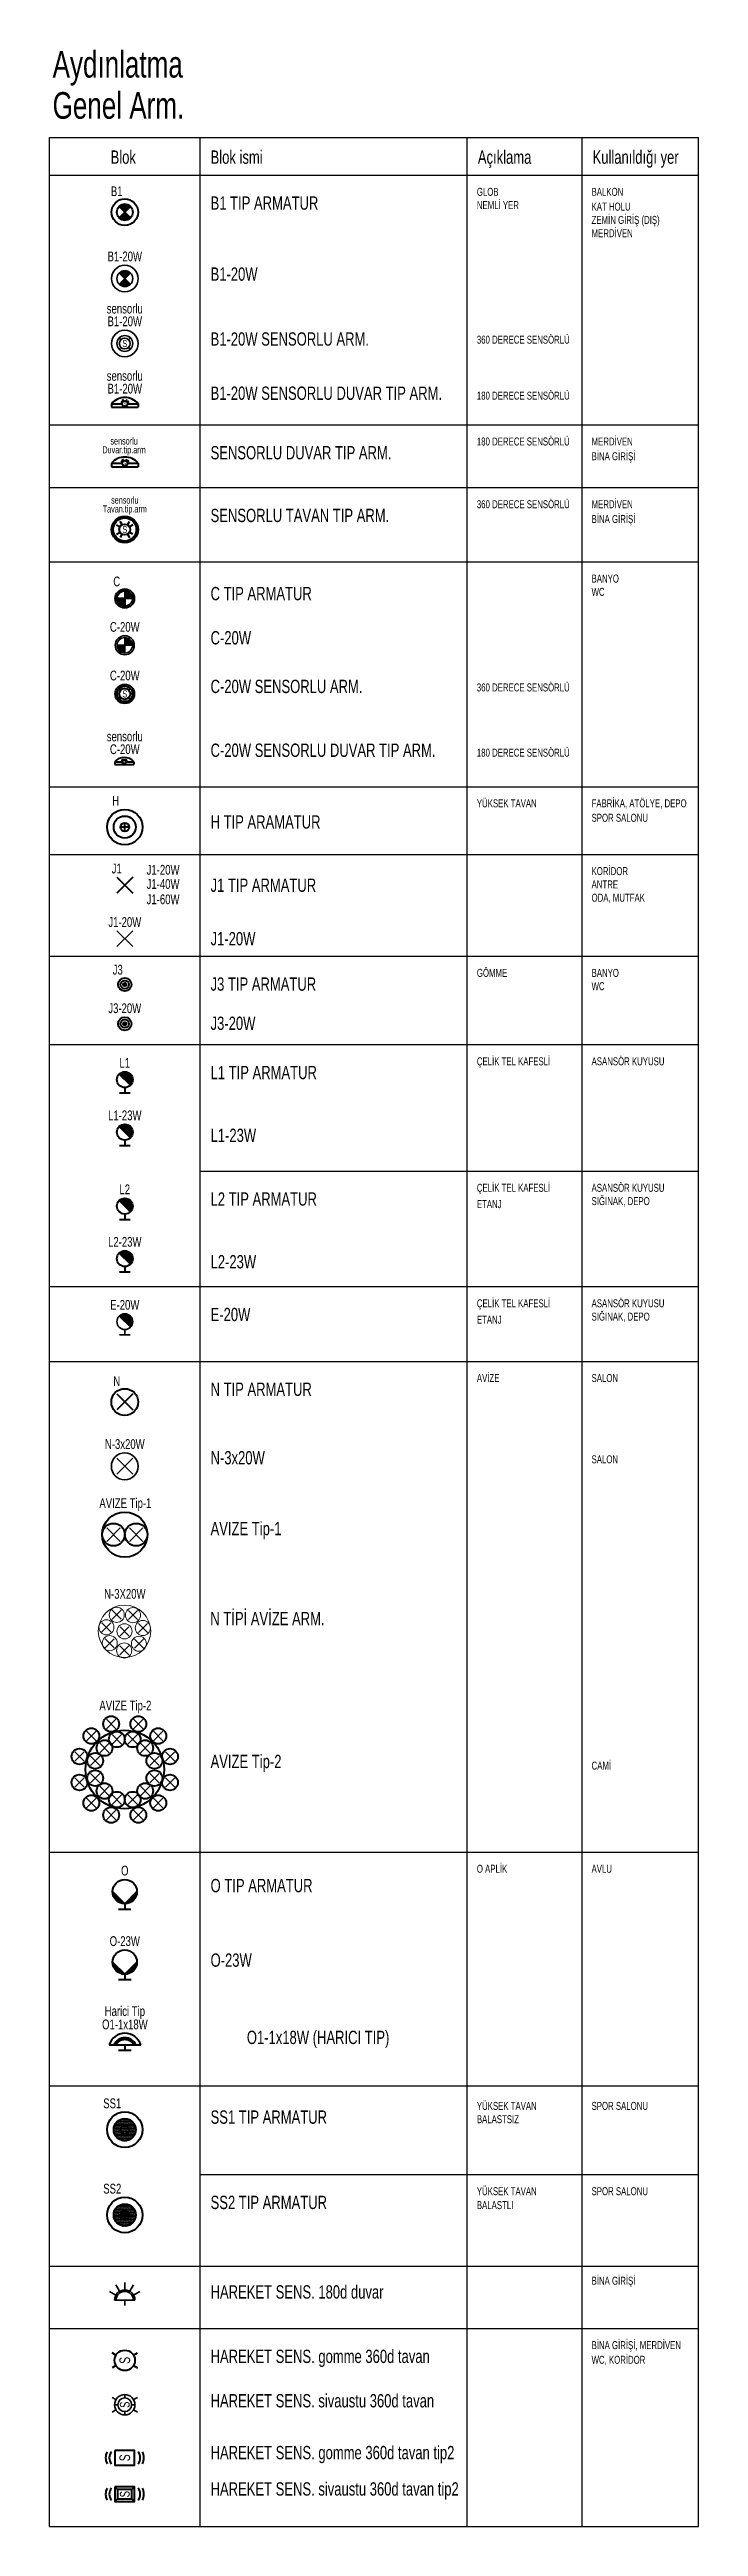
# Model space of a CAD drawing. Header units: millimetres. Extents: x -4521 to 20262, y 301 to 3092.
# Drawn here: x 9026 to 9757, y 301 to 3092 of the extents above; entities that cross this region are included whole.
import ezdxf
from ezdxf.enums import TextEntityAlignment as Align

# ---------------------------------------------------------------- set-up
doc = ezdxf.new("R2010")
doc.units = ezdxf.units.MM
doc.linetypes.add('CONTINOUS', pattern=[0])
doc.linetypes.add('CONTINU', pattern=[0])
for name, color, linetype, lineweight in [('Aydınlatma', 4, 'CONTINOUS', 35), ('Aydınlatma_', 3, 'Continuous', 40), ('Genel', 4, 'CONTINOUS', 40), ('genell', 4, 'Continuous', 25), ('Layer1', 1, 'Continuous', 0), ('Layer6', 6, 'Continuous', 0)]:
    doc.layers.add(name, color=color, linetype=linetype, lineweight=lineweight)
doc.styles.add('Grupcad', font='arial.ttf', dxfattribs={"width": 0.7})
doc.styles.add('ROMANTUR', font='arial.ttf', dxfattribs={"width": 0.7})

msp = doc.modelspace()

# ---------------------------------------------------------------- texts
at = {"layer": 'Aydınlatma', "linetype": 'CONTINU', "style": 'Grupcad', "width": 0.7, "flags": 8}
msp.add_attdef('N-3X20W', text='N-3x20W', height=11, dxfattribs=at).set_placement((9110.615150592028, 1352.126174389512), align=Align.MIDDLE_CENTER)
at = {"layer": 'Aydınlatma_', "color": 4, "linetype": 'CONTINU', "style": 'Grupcad', "width": 0.7}
for s, p in [('J1-20W', (9135.1559780901, 2162.428885219586)), ('J1-40W', (9135.1559780901, 2146.433639451072)), ('J1-60W', (9135.1559780901, 2129.158901651241))]:
    msp.add_text(s, height=11, dxfattribs=at).set_placement(p)
at = {"layer": 'genell', "color": 3, "linetype": 'CONTINOUS', "style": 'Grupcad', "width": 0.7}
for s, p in [('Aydınlatma', (9029.212024369132, 3075.544855161537)), ('Genel Arm.', (9029.212024369132, 3029.160479600858))]:
    msp.add_text(s, height=30, dxfattribs=at).set_placement(p, align=Align.MIDDLE_LEFT)
at = {"layer": 'genell', "color": 2, "linetype": 'CONTINOUS', "style": 'Grupcad', "width": 0.7}
msp.add_text('Blok', height=15, dxfattribs=at).set_placement((9108.83392630596, 2970.907760346974), align=Align.MIDDLE_CENTER)
for s, p in [('Blok ismi', (9207.21923025194, 2970.907760346974)), ('Açıklama', (9508.369721108553, 2970.907760346974)), ('Kullanıldığı yer', (9637.631032856501, 2970.907760346974))]:
    msp.add_text(s, height=15, dxfattribs=at).set_placement(p, align=Align.MIDDLE_LEFT)
at = {"layer": 'genell', "color": 4, "linetype": 'CONTINOUS', "style": 'Grupcad', "width": 0.7}
for s, p in [('GLOB', (9507.248332338728, 2927.320503839434)), ('BALKON', (9636.509644086676, 2927.320503839434)), ('NEMLİ YER', (9507.248332338728, 2912.320503839434)), ('ZEMİN GİRİŞ (DIŞ)', (9636.509644086676, 2895.697838470394)), ('KAT HOLU', (9636.509644086676, 2910.697838470394)), ('MERDİVEN', (9636.509644086676, 2880.697838470394)), ('360 DERECE SENSÖRLÜ', (9507.248332338699, 2760.776660486834)), ('180 DERECE SENSÖRLÜ', (9507.248332338757, 2697.691687873066)), ('180 DERECE SENSÖRLÜ', (9507.248332338699, 2646.011209204906)), ('MERDİVEN', (9636.509644086618, 2646.011209204906)), ('BİNA GİRİŞİ', (9636.509644086618, 2629.388543835881)), ('360 DERECE SENSÖRLÜ', (9507.248332338699, 2575.323657216297)), ('MERDİVEN', (9636.509644086618, 2575.323657216297)), ('BİNA GİRİŞİ', (9636.509644086618, 2558.700991847258)), ('WC', (9636.509644086676, 2476.609727222702)), ('BANYO', (9636.509644086676, 2491.609727222702)), ('360 DERECE SENSÖRLÜ', (9507.248332338699, 2368.902346053463)), ('180 DERECE SENSÖRLÜ', (9507.248332338757, 2295.420356726387)), ('YÜKSEK TAVAN', (9507.248332338728, 2238.314327894561)), ('FABRİKA, ATÖLYE, DEPO', (9636.509644086676, 2238.314327894561)), ('SPOR SALONU', (9636.509644086676, 2222.049996534621)), ('ANTRE', (9636.509644086676, 2146.972469418073)), ('KORİDOR', (9636.509644086676, 2161.972469418073)), ('ODA, MUTFAK', (9636.509644086676, 2131.972469418073)), ('WC', (9636.509644086676, 2032.302779471614)), ('BANYO', (9636.509644086676, 2047.302779471614)), ('ÇELİK TEL KAFESLİ', (9507.248332338728, 1947.642349114754)), ('ASANSÖR KUYUSU', (9636.509644086647, 1947.642349114754)), ('ÇELİK TEL KAFESLİ', (9507.248332338728, 1805.144203992208)), ('ASANSÖR KUYUSU', (9636.509644086647, 1805.144203992208)), ('ETANJ', (9507.248332338728, 1786.739134302941)), ('SIĞINAK, DEPO', (9636.509644086647, 1790.144203992208)), ('ÇELİK TEL KAFESLİ', (9507.248332338728, 1674.982276705323)), ('ASANSÖR KUYUSU', (9636.509644086647, 1674.982276705323)), ('ETANJ', (9507.248332338728, 1656.577207016056)), ('SIĞINAK, DEPO', (9636.509644086647, 1659.982276705323)), ('AVİZE', (9507.248332338728, 1590.781134788132)), ('SALON', (9636.509644086647, 1590.781134788132)), ('SALON', (9636.509644086647, 1499.197912037238)), ('CAMİ', (9636.509644086647, 1154.090460302712)), ('O APLİK', (9507.248332338728, 1037.873916181572)), ('AVLU', (9636.509644086647, 1037.873916181572)), ('YÜKSEK TAVAN', (9507.248332338728, 770.685480318858)), ('BALASTSIZ', (9507.248332338728, 755.685480318858)), ('SPOR SALONU', (9636.509644086676, 770.685480318858)), ('YÜKSEK TAVAN', (9507.248332338728, 674.5655960850672)), ('SPOR SALONU', (9636.509644086647, 674.5655960850672)), ('BALASTLI', (9507.248332338728, 658.8829621938021)), ('BİNA GİRİŞİ', (9636.509644086676, 573.6996848639938)), ('BİNA GİRİŞİ, MERDİVEN', (9636.509644086676, 501.1242494645667)), ('WC, KORİDOR', (9636.509644086676, 484.6082292606261))]:
    msp.add_text(s, height=9, dxfattribs=at).set_placement(p)
at = {"layer": 'genell', "linetype": 'CONTINOUS', "style": 'Grupcad', "width": 0.7}
for s, p in [('B1 TIP ARMATUR', (9207.21923025194, 2919.201166131501)), ('B1-20W', (9207.21923025194, 2839.159811333313)), ('B1-20W SENSORLU ARM.', (9207.21923025194, 2766.002481342028)), ('B1-20W SENSORLU DUVAR TIP ARM.', (9207.21923025194, 2704.93802260287)), ('SENSORLU DUVAR TIP ARM.', (9207.219230251882, 2637.891871497002)), ('SENSORLU TAVAN TIP ARM.', (9207.219230251882, 2567.204319508379)), ('C TIP ARMATUR', (9207.219230251998, 2479.191079265041)), ('C-20W', (9207.21923025194, 2429.352970716976)), ('C-20W SENSORLU ARM.', (9207.21923025194, 2374.576993211285)), ('C-20W SENSORLU DUVAR TIP ARM.', (9207.21923025194, 2302.66669145619)), ('H TIP ARAMATUR', (9207.21923025194, 2221.799892973966)), ('J1 TIP ARMATUR', (9207.21923025194, 2150.584846330774)), ('J1-20W', (9207.21923025194, 2090.328481679226)), ('J3 TIP ARMATUR', (9207.21923025194, 2039.183441763711)), ('J3-20W', (9207.21923025194, 1994.993845829475)), ('L1 TIP ARMATUR', (9207.21923025191, 1939.523011406836)), ('L1-23W', (9207.21923025191, 1868.769297463306)), ('L2 TIP ARMATUR', (9207.21923025191, 1797.024866284275)), ('L2-23W', (9207.21923025191, 1726.271152340745)), ('E-20W', (9207.21923025191, 1666.862938997405)), ('N TIP ARMATUR', (9207.219230251882, 1582.661797080214)), ('N-3x20W', (9207.219230251882, 1505.490388562841)), ('AVIZE Tip-1', (9207.219230251882, 1425.698331548916)), ('AVIZE Tip-2', (9207.219230251882, 1163.269602358512)), ('O TIP ARMATUR', (9207.219230251882, 1023.443324162708)), ('O-23W', (9207.21923025194, 939.432820674785)), ('O1-1x18W (HARICI TIP)', (9248.080872106337, 852.3734370860439)), ('SS1 TIP ARMATUR', (9207.21923025194, 762.56614261094)), ('SS2 TIP ARMATUR', (9207.21923025191, 666.4462583771638)), ('HAREKET SENS. 180d duvar', (9207.21923025194, 565.5803471560612)), ('HAREKET SENS. gomme 360d tavan', (9207.21923025194, 493.0049117566341)), ('HAREKET SENS. sivaustu 360d tavan', (9207.21923025194, 442.974777893538)), ('HAREKET SENS. gomme 360d tavan tip2', (9207.21923025194, 384.5662926978221)), ('HAREKET SENS. sivaustu 360d tavan tip2', (9207.21923025194, 343.5982534821633))]:
    msp.add_text(s, height=15, dxfattribs=at).set_placement(p, align=Align.MIDDLE_LEFT)
at = {"layer": 'genell', "color": 3, "linetype": 'CONTINOUS', "style": 'Grupcad', "width": 0.7}
msp.add_text('GÖMME', height=9, dxfattribs=at).set_placement((9507.248332338728, 2047.302779471614))
at = {"layer": 'genell', "linetype": 'CONTINOUS', "style": 'Grupcad', "width": 0.7}
msp.add_text('N TİPİ AVİZE ARM.', height=15, dxfattribs=at).set_placement((9206.906885715853, 1316.766432242377, 166.4845605011969))

# ---------------------------------------------------------------- blocks, each defined once
blk = doc.blocks.new('N-3x20W')
at = {"layer": 'Aydınlatma', "color": 6, "linetype": 'CONTINU'}
for p, q in [((9, 9), (-9, -9)), ((-9, 9), (9, -9))]:
    blk.add_line(p, q, dxfattribs=at)
at = {"layer": 'Aydınlatma', "linetype": 'CONTINU'}
blk.add_circle((0, -0.3079431056394242), 15.11081903452493, dxfattribs=at)
at = {"layer": 'Aydınlatma', "linetype": 'CONTINU', "style": 'Grupcad', "width": 0.7, "flags": 8}
blk.add_attdef('N-3X20W', text='', height=11, dxfattribs=at).set_placement((0, 24.80287592888635), align=Align.MIDDLE_CENTER)
blk = doc.blocks.new('AVIZE Tip-1')
at = {"layer": 'Aydınlatma_', "color": 1, "linetype": 'CONTINU', "lineweight": 0}
for p, q in [((-20.34350356037612, -7.59375), (-5.156003560347017, 7.59375)), ((-20.34350356037612, 7.59375), (-5.156003560347017, -7.59375)), ((5.156003560376121, -7.59375), (20.34350356040522, 7.59375)), ((5.156003560376121, 7.59375), (20.34350356040522, -7.59375))]:
    blk.add_line(p, q, dxfattribs=at)
at = {"layer": 'Aydınlatma_', "color": 6, "linetype": 'CONTINU'}
for centre, radius in [((0, 0), 25.49950712075952), ((-12.74975356037612, 0), 12.74975356038041), ((12.74975356040522, 0), 12.74975356038041)]:
    blk.add_circle(centre, radius, dxfattribs=at)
at = {"layer": 'Aydınlatma_', "color": 4, "linetype": 'Continuous', "style": 'Grupcad', "width": 0.7, "flags": 8}
blk.add_attdef('AVIZE_TIP-1', text='', height=11, dxfattribs=at).set_placement((0.6783069880038965, 35.51473900127894), align=Align.MIDDLE_CENTER)
blk = doc.blocks.new('AVIZE Tip-2')
at = {"layer": 'Aydınlatma_', "color": 1, "linetype": 'CONTINU', "lineweight": 0}
for p, q in [((-9.946989683245192, 56.60976609205682), (-20.57823968328012, 45.97851609202189)), ((-20.57823968328012, 56.60976609205682), (-9.946989683245192, 45.97851609202189)), ((9.94698968323064, 56.60976609205682), (20.57823968326556, 45.97851609202189)), ((20.57823968326556, 56.60976609205682), (9.94698968323064, 45.97851609202189)), ((-32.39157086794148, 43.02688144503918), (-43.02282086797641, 32.39563144500426)), ((-43.02282086797641, 43.02688144503918), (-32.39157086794148, 32.39563144500426)), ((-17.59956446877914, 29.50046664563706), (-28.23081446881406, 18.86921664560214)), ((-28.23081446881406, 29.50046664563706), (-17.59956446877914, 18.86921664560214)), ((-3.588063332310412, 39.25595432151749), (-14.21931333234534, 28.62470432148257)), ((-14.21931333234534, 39.25595432151749), (-3.588063332310412, 28.62470432148257)), ((3.58806333236862, 39.25595432151749), (14.21931333240354, 28.62470432148257)), ((14.21931333240354, 39.25595432151749), (3.58806333236862, 28.62470432148257)), ((17.59956446883734, 29.50046664563706), (28.23081446887227, 18.86921664560214)), ((28.23081446887227, 29.50046664563706), (17.59956446883734, 18.86921664560214)), ((32.39157086791238, 43.02688144503918), (43.0228208679473, 32.39563144500426)), ((43.0228208679473, 43.02688144503918), (32.39157086791238, 32.39563144500426)), ((-45.70312048244523, 19.9393397996464), (-56.33437048248015, 9.30808979961148)), ((-56.33437048248015, 19.9393397996464), (-45.70312048244523, 9.30808979961148)), ((-28.08811068261275, 15.06211176136276), (-38.71936068264768, 4.430861761327833)), ((-38.71936068264768, 15.06211176136276), (-28.08811068261275, 4.430861761327833)), ((28.08811068267096, 15.06211176136276), (38.71936068270588, 4.430861761327833)), ((38.71936068270588, 15.06211176136276), (28.08811068267096, 4.430861761327833)), ((45.70312048244523, 19.9393397996464), (56.33437048248015, 9.30808979961148)), ((56.33437048248015, 19.9393397996464), (45.70312048244523, 9.30808979961148)), ((-56.33437048249471, -19.93933979962458), (-45.70312048245978, -9.308089799596928)), ((-45.70312048245978, -19.93933979963185), (-56.33437048248015, -9.308089799589652)), ((-28.08811068261275, -15.06211176136276), (-38.71936068264768, -4.430861761327833)), ((-38.71936068264768, -15.06211176136276), (-28.08811068261275, -4.430861761327833)), ((-17.59956446877914, -29.50046664563706), (-28.23081446881406, -18.86921664560214)), ((-28.23081446881406, -29.50046664563706), (-17.59956446877914, -18.86921664560214)), ((17.59956446883734, -29.50046664563706), (28.23081446887227, -18.86921664560214)), ((28.23081446887227, -29.50046664563706), (17.59956446883734, -18.86921664560214)), ((28.08811068267096, -15.06211176136276), (38.71936068270588, -4.430861761327833)), ((38.71936068270588, -15.06211176136276), (28.08811068267096, -4.430861761327833)), ((45.70312048243068, -19.93933979967551), (56.3343704824656, -9.308089799640584)), ((56.3343704824656, -19.93933979967551), (45.70312048243068, -9.308089799640584)), ((-32.39157086795603, -43.0268814450319), (-43.02282086797641, -32.3956314449897)), ((-43.02282086799096, -43.02688144502463), (-32.39157086794148, -32.39563144499698)), ((-9.946989683274296, -56.60976609205682), (-20.57823968329467, -45.97851609201462)), ((-20.57823968330922, -56.60976609204954), (-9.946989683259744, -45.97851609202189)), ((-3.588063332310412, -39.25595432151749), (-14.21931333234534, -28.62470432148257)), ((-14.21931333234534, -39.25595432151749), (-3.588063332310412, -28.62470432148257)), ((3.58806333236862, -39.25595432151749), (14.21931333240354, -28.62470432148257)), ((14.21931333240354, -39.25595432151749), (3.58806333236862, -28.62470432148257)), ((9.946989683201537, -56.60976609206409), (20.57823968323646, -45.97851609203644)), ((20.57823968323646, -56.60976609207137), (9.946989683201537, -45.97851609202917)), ((32.39157086789783, -43.02688144506101), (43.0228208679473, -32.39563144503336)), ((43.02282086793275, -43.02688144506828), (32.39157086791238, -32.39563144502608))]:
    blk.add_line(p, q, dxfattribs=at)
at = {"layer": 'Aydınlatma_', "color": 6, "linetype": 'CONTINU'}
for centre, radius in [((-15.26261468323355, 51.29414109203935), 8.924827492266285), ((15.262614683219, 51.29414109203935), 8.924827492266285), ((-37.70719586792984, 37.71125644502172), 8.924827492266285), ((0, 0), 44.25955083821977), ((-22.9151894688257, 24.1848416456196), 8.924827492266285), ((-8.903688332356978, 33.94032932150003), 8.924827492266285), ((8.903688332356978, 33.94032932150003), 8.924827492266285), ((22.9151894688257, 24.1848416456196), 8.924827492266285), ((37.70719586790074, 37.71125644502172), 8.924827492266285), ((-51.01874548243359, 14.62371479962894), 8.924827492266285), ((-33.40373568265932, 9.746486761345295), 8.924827492266285), ((33.40373568265932, 9.746486761345295), 8.924827492266285), ((51.01874548243359, 14.62371479962894), 8.924827492266285), ((-51.01874548244814, -14.62371479961439), 8.924827492266285), ((-33.40373568265932, -9.746486761345295), 8.924827492266285), ((-22.9151894688257, -24.1848416456196), 8.924827492266285), ((-8.903688332356978, -33.94032932150003), 8.924827492266285), ((8.903688332356978, -33.94032932150003), 8.924827492266285), ((22.9151894688257, -24.1848416456196), 8.924827492266285), ((33.40373568265932, -9.746486761345295), 8.924827492266285), ((51.01874548241904, -14.62371479965805), 8.924827492266285), ((-37.70719586794439, -37.71125644501444), 8.924827492266285), ((-15.2626146832481, -51.29414109203208), 8.924827492266285), ((15.2626146831899, -51.29414109204663), 8.924827492266285), ((37.70719586788618, -37.71125644505082), 8.924827492266285)]:
    blk.add_circle(centre, radius, dxfattribs=at)
at = {"layer": 'Aydınlatma_', "color": 4, "linetype": 'CONTINU', "style": 'Grupcad', "width": 0.7, "flags": 8}
blk.add_attdef('AVIZE_TIP-2', text='', height=11, dxfattribs=at).set_placement((0.6783069880038965, 72.07510003344942), align=Align.MIDDLE_CENTER)
blk = doc.blocks.new('J3 TIP ARMATUR')
at = {"layer": 'Aydınlatma_', "color": 2, "linetype": 'CONTINU'}
for p, q in [((1.847367575697717, 0), (-1.847367575697717, 0)), ((0, -1.847367575697717), (0, 1.847367575683165))]:
    blk.add_line(p, q, dxfattribs=at)
at = {"layer": 'Aydınlatma_', "color": 1, "linetype": 'CONTINU'}
blk.add_circle((0, 0), 7.500000000000258, dxfattribs=at)
at = {"layer": 'Aydınlatma_', "color": 2, "linetype": 'CONTINU'}
for radius in [4.671364828084501, 1.847367575691228]:
    blk.add_circle((0, 0), radius, dxfattribs=at)
at = {"layer": 'Aydınlatma_', "color": 4, "linetype": 'CONTINU', "style": 'Grupcad', "width": 0.7, "flags": 8}
blk.add_attdef('J3', text='', height=11, dxfattribs=at).set_placement((-7.901658188406145, 16.73159014116391), align=Align.MIDDLE_CENTER)
blk = doc.blocks.new('J3-20W')
at = {"layer": 'Aydınlatma_', "color": 2, "linetype": 'CONTINU'}
for p, q in [((1.847367575697717, 0), (-1.847367575697717, 0)), ((0, -1.847367575697717), (0, 1.847367575683165))]:
    blk.add_line(p, q, dxfattribs=at)
at = {"layer": 'Aydınlatma_', "color": 1, "linetype": 'CONTINU'}
blk.add_circle((0, 0), 7.500000000000258, dxfattribs=at)
at = {"layer": 'Aydınlatma_', "color": 2, "linetype": 'CONTINU'}
for radius in [4.671364828084501, 1.847367575691228]:
    blk.add_circle((0, 0), radius, dxfattribs=at)
at = {"layer": 'Aydınlatma_', "color": 4, "linetype": 'CONTINU', "style": 'Grupcad', "width": 0.7, "flags": 8}
blk.add_attdef('J3-20W', text='', height=11, dxfattribs=at).set_placement((0, 17.5), align=Align.MIDDLE_CENTER)
blk = doc.blocks.new('HAREKET SENS. 180d duvar')
at = {"layer": 'Aydınlatma', "color": 2, "linetype": 'CONTINU'}
for p, q in [((-17.16109446497285, 15.86497791256988), (-9.977852841315325, 11.71773142750317)), ((-11.5, 6), (11.5, 6)), ((-5.787185585417319, 15.93773027404677), (-9.934436278301291, 23.12097918588552)), ((0, 17.5), (0.02679923042887822, 25.79444958196837)), ((0, 6), (0, 0)), ((5.731377082061954, 15.97002089984016), (9.878615151537815, 23.15324794725166)), ((17.14251190284267, 15.89723386170226), (9.95929214352509, 11.75))]:
    blk.add_line(p, q, dxfattribs=at)
blk.add_arc((0, 6), 11.49999999999576, 0, 180, dxfattribs=at)
at = {"layer": 'Aydınlatma', "linetype": 'CONTINU'}
blk.add_arc((0, 6), 9.758161778083819, 0, 180, dxfattribs=at)
blk = doc.blocks.new('SENSORLU TAVAN TIP ARM.')
at = {"layer": 'Aydınlatma_', "color": 2}
for p, q in [((-9.193400258023757, 5.278675489360467), (-5.33928896006546, 3.053503293987887)), ((-3.070827775358339, 5.317728916015767), (-5.29600222838053, 9.171844124372)), ((3.109384441529983, 5.300403584224114), (5.334565667581046, 9.154530523795984)), ((9.211983580011292, 5.261368763116479), (5.357860550866462, 3.036189794751408)), ((-9.193400258023757, -5.278675489353191), (-5.33928896006546, -3.053503293987887)), ((-3.070827775358339, -5.317728916015767), (-5.29600222838053, -9.171844124372)), ((3.109384441529983, -5.300403584224114), (5.334565667581046, -9.154530523795984)), ((9.211983580011292, -5.261368763116479), (5.357860550866462, -3.036189794744132))]:
    blk.add_line(p, q, dxfattribs=at)
at = {"layer": 'Aydınlatma_', "color": 1}
for radius in [15, 13]:
    blk.add_circle((0, 0), radius, dxfattribs=at)
at = {"layer": 'Aydınlatma_', "color": 4}
blk.add_circle((0, 0), 6.138631071872412, dxfattribs=at)
at = {"layer": 'Aydınlatma_', "color": 4, "linetype": 'Continuous', "width": 0.7, "flags": 8}
for tag, style, p in [('SENSORLU', 'ROMANTUR', (0, 33.07544454277377)), ('TAVAN.TIP.ARM', 'ROMANTUR', (0, 23.14453672250966)), ('S.', 'Grupcad', (0, 0))]:
    blk.add_attdef(tag, text='', height=8, dxfattribs=dict(at, style=style)).set_placement(p, align=Align.MIDDLE_CENTER)
blk = doc.blocks.new('SENSORLU DUVAR TIP ARM.')
at = {"layer": 'Aydınlatma_', "color": 1}
for p, q in [((-15, 4), (-3.069315535933129, 4)), ((-15, 4), (-15, 0)), ((-15, 0), (15, 0)), ((3.069315535933129, 4), (15, 4)), ((15, 4), (15, 0))]:
    blk.add_line(p, q, dxfattribs=at)
at = {"layer": 'Aydınlatma_', "color": 2}
for p, q in [((-4.596700129011879, 6.639337744680233), (-2.66964448003273, 5.526751646990306)), ((-1.535413887686445, 6.658864458004246), (-2.648001114182989, 8.585922062186)), ((1.554692220772267, 6.650201792115695), (2.667282833790523, 8.577265261897992)), ((4.60599178999837, 6.630684381554602), (2.678930275433231, 5.518094897372066))]:
    blk.add_line(p, q, dxfattribs=at)
at = {"layer": 'Aydınlatma_', "color": 4}
blk.add_circle((0, 4), 3.069315535936206, dxfattribs=at)
at = {"layer": 'Aydınlatma_', "color": 1}
blk.add_arc((0, -8.700497362486203), 19.6545830089198, 40.25458339466139, 139.7454166053386, dxfattribs=at)
at = {"layer": 'Aydınlatma_', "color": 4, "linetype": 'Continuous', "width": 0.7, "flags": 8}
for tag, height, style, p in [('SENSORLU', 8, 'ROMANTUR', (-0.8093724899372319, 29.01285820532212)), ('DUVAR.TIP.ARM', 8, 'ROMANTUR', (-0.8093724899372319, 19.08195038505801)), ('S.', 4, 'Grupcad', (0, 4))]:
    blk.add_attdef(tag, text='', height=height, dxfattribs=dict(at, style=style)).set_placement(p, align=Align.MIDDLE_CENTER)
blk = doc.blocks.new('SS1 TIP ARMATUR')
at = {"layer": 'Aydınlatma_', "linetype": 'CONTINU'}
h = blk.add_hatch(dxfattribs=at)
h.set_pattern_fill('DOTS', color=134, scale=20, style=0)
h.set_pattern_definition([(0, (-100596.8597088291, -43934.89133865254), (0.625, 1.25), [0, -1.25])])
edge = h.paths.add_edge_path()
edge.add_arc((0, 7.275957614183426e-12), 12.4569728748902, 180, 360)
edge.add_arc((0, 7.275957614183426e-12), 12.4569728748902, 0, 180)
blk.add_lwpolyline([(4.926313535179361, 7.275957614183426e-12, -1), (-4.926313535179361, 7.275957614183426e-12, -1)], format="xyb", close=True, dxfattribs=at)
at = {"layer": 'Aydınlatma_', "color": 1, "linetype": 'CONTINU'}
blk.add_circle((0, 7.275957614183426e-12), 20.0000000000019, dxfattribs=at)
at = {"layer": 'Aydınlatma_', "color": 3, "linetype": 'CONTINU'}
blk.add_circle((0, 7.275957614183426e-12), 12.45697287489275, dxfattribs=at)
at = {"layer": 'Aydınlatma_', "color": 2, "linetype": 'CONTINU'}
blk.add_circle((0, 7.275957614183426e-12), 4.926313535176909, dxfattribs=at)
at = {"layer": 'Aydınlatma_', "color": 4, "linetype": 'CONTINU', "style": 'Grupcad', "width": 0.7, "flags": 8}
blk.add_attdef('SS1', text='', height=11, dxfattribs=at).set_placement((-14.10426727318554, 29.65664731030847), align=Align.MIDDLE_CENTER)
blk = doc.blocks.new('SS2 TIP ARMATUR')
at = {"layer": 'Aydınlatma_', "linetype": 'CONTINU'}
h = blk.add_hatch(dxfattribs=at)
h.set_pattern_fill('DOTS', color=134, scale=20, style=0)
h.set_pattern_definition([(0, (-100596.8597088291, -43934.89133865255), (0.625, 1.25), [0, -1.25])])
edge = h.paths.add_edge_path()
edge.add_arc((1.455191522836685e-11, 0), 12.4569728748902, 180, 360)
edge.add_arc((1.455191522836685e-11, 0), 12.4569728748902, 0, 180)
at = {"layer": 'Aydınlatma_', "color": 1, "linetype": 'CONTINU'}
for p, q in [((4.926313535121153, 0), (-4.926313535121153, 0)), ((1.455191522836685e-11, -4.926313535179361), (1.455191522836685e-11, 4.926313535179361))]:
    blk.add_line(p, q, dxfattribs=at)
at = {"layer": 'Aydınlatma_', "linetype": 'CONTINU'}
blk.add_lwpolyline([(4.926313535193913, 0, -1), (-4.926313535164809, 0, -1)], format="xyb", close=True, dxfattribs=at)
at = {"layer": 'Aydınlatma_', "color": 1, "linetype": 'CONTINU'}
blk.add_circle((1.455191522836685e-11, 0), 20.0000000000019, dxfattribs=at)
at = {"layer": 'Aydınlatma_', "color": 3, "linetype": 'CONTINU'}
blk.add_circle((1.455191522836685e-11, 0), 12.45697287489275, dxfattribs=at)
at = {"layer": 'Aydınlatma_', "color": 2, "linetype": 'CONTINU'}
blk.add_circle((1.455191522836685e-11, 0), 4.926313535176909, dxfattribs=at)
at = {"layer": 'Aydınlatma_', "color": 4, "linetype": 'CONTINU', "style": 'Grupcad', "width": 0.7, "flags": 8}
blk.add_attdef('SS2', text='', height=11, dxfattribs=at).set_placement((-14.10426727317099, 29.6566473103012), align=Align.MIDDLE_CENTER)
blk = doc.blocks.new('B1 TIP ARMATUR')
at = {"layer": 'Aydınlatma_', "linetype": 'CONTINU'}
h = blk.add_hatch(color=1, dxfattribs=at)
edge = h.paths.add_edge_path()
edge.add_arc((0, 3.783497959375381e-10), 8.90954544273853, 44.99999999941044, 135.0000000005896)
edge.add_line((-6.299999999930151, 6.30000000014843), (6.300000000162981, -6.299999999886495))
edge.add_arc((0, 0), 8.90954544273853, 224.9999999994104, 315.0000000005896, ccw=False)
edge.add_line((-6.299999999813735, -6.29999999977008), (6.300000000046566, 6.30000000014843))
at = {"layer": 'Aydınlatma_', "color": 1, "linetype": 'CONTINU'}
for p, q in [((-6.299999999930151, 6.30000000014843), (6.300000000162981, -6.299999999886495)), ((6.300000000046566, 6.30000000014843), (-6.299999999813735, -6.29999999977008))]:
    blk.add_line(p, q, dxfattribs=at)
at = {"layer": 'Aydınlatma_', "color": 1}
blk.add_circle((8.731149137020111e-11, 1.600710675120354e-10), 15, dxfattribs=at)
at = {"layer": 'Aydınlatma_', "color": 1, "linetype": 'CONTINU'}
blk.add_circle((1.164153218269348e-10, 1.600710675120354e-10), 8.909545442950497, dxfattribs=at)
for centre, start, end in [((0, 3.783497959375381e-10), 44.99999999941044, 135.0000000005896), ((0, 0), 224.9999999994105, 315.0000000005895)]:
    blk.add_arc(centre, 8.90954544273853, start, end, dxfattribs=at)
at = {"layer": 'Aydınlatma_', "color": 4, "linetype": 'Continuous', "style": 'Grupcad', "width": 0.7, "flags": 8}
blk.add_attdef('B1', text='', height=11, dxfattribs=at).set_placement((-9.075053646840388, 23.48870838653238), align=Align.MIDDLE_CENTER)
blk = doc.blocks.new('B1-20W')
at = {"layer": 'Aydınlatma', "linetype": 'CONTINU'}
h = blk.add_hatch(color=1, dxfattribs=at)
edge = h.paths.add_edge_path()
edge.add_arc((-1.164153218269348e-10, 1.891748979687691e-10), 8.90954544273853, 44.99999999941044, 135.0000000005896)
edge.add_line((-6.300000000046566, 6.299999999959255), (6.300000000046566, -6.30000000007567))
edge.add_arc((-1.164153218269348e-10, -1.891748979687691e-10), 8.90954544273853, 224.9999999994104, 315.0000000005896, ccw=False)
edge.add_line((-6.299999999930151, -6.299999999959255), (6.299999999930151, 6.299999999959255))
at = {"layer": 'Aydınlatma', "color": 1, "linetype": 'CONTINU'}
for p, q in [((-6.300000000046566, 6.299999999959255), (6.300000000046566, -6.30000000007567)), ((6.299999999930151, 6.299999999959255), (-6.299999999930151, -6.299999999959255))]:
    blk.add_line(p, q, dxfattribs=at)
at = {"layer": 'Aydınlatma', "color": 4, "linetype": 'CONTINU'}
blk.add_circle((-2.91038304567337e-11, -2.91038304567337e-11), 15, dxfattribs=at)
at = {"layer": 'Aydınlatma', "color": 1, "linetype": 'CONTINU'}
blk.add_circle((0, -2.91038304567337e-11), 8.909545442950497, dxfattribs=at)
for centre, start, end in [((-1.164153218269348e-10, 1.891748979687691e-10), 44.99999999928148, 135.0000000007185), ((-1.164153218269348e-10, -1.891748979687691e-10), 224.9999999992815, 315.0000000007185)]:
    blk.add_arc(centre, 8.90954544273853, start, end, dxfattribs=at)
at = {"layer": 'Aydınlatma', "linetype": 'CONTINU', "style": 'Grupcad', "width": 0.7, "flags": 8}
blk.add_attdef('B1-20W', text='', height=11, dxfattribs=at).set_placement((-2.91038304567337e-11, 24.9999999999709), align=Align.MIDDLE_CENTER)
blk = doc.blocks.new('B1-20W SENSORLU ARM.')
at = {"layer": 'Aydınlatma', "color": 1, "linetype": 'CONTINU'}
for p, q in [((-6.300000000046566, 6.299999999988358), (-4.340667658325401, 4.340667658267193)), ((6.299999999930151, 6.299999999988358), (4.340667658136226, 4.340667658208986)), ((-4.34066765809257, -4.340667658063467), (-6.299999999930151, -6.299999999930151)), ((4.340667657947051, -4.340667657976155), (6.300000000046566, -6.300000000046566))]:
    blk.add_line(p, q, dxfattribs=at)
at = {"layer": 'Aydınlatma', "linetype": 'CONTINU'}
blk.add_circle((-2.91038304567337e-11, 0), 15, dxfattribs=at)
at = {"layer": 'Aydınlatma', "color": 1, "linetype": 'CONTINU'}
for centre, radius in [((0, 0), 8.909545442950497), ((-1.164153218269348e-10, 2.182787284255028e-10), 6.138631071872412)]:
    blk.add_circle(centre, radius, dxfattribs=at)
at = {"layer": 'Aydınlatma', "linetype": 'CONTINU', "style": 'Grupcad', "width": 0.7, "flags": 8}
for tag, p in [('SENSORLU', (-2.91038304567337e-11, 39.36143288080348)), ('B1-20W', (-2.91038304567337e-11, 25))]:
    blk.add_attdef(tag, text='', height=11, dxfattribs=at).set_placement(p, align=Align.MIDDLE_CENTER)
at = {"layer": 'Aydınlatma', "color": 4, "linetype": 'CONTINU', "style": 'Grupcad', "width": 0.7, "flags": 8}
blk.add_attdef('S.', text='', height=8, dxfattribs=at).set_placement((-1.164153218269348e-10, 2.182787284255028e-10), align=Align.MIDDLE_CENTER)
blk = doc.blocks.new('B1-20W SENSORLU DUVAR TIP ARM.')
at = {"layer": 'Aydınlatma_', "color": 1}
for p, q in [((-15, 4), (-3.069315535933129, 4)), ((-15, 4), (-15, 0)), ((-15, 0), (15, 0)), ((3.069315535933129, 4), (15, 4)), ((15, 4), (15, 0))]:
    blk.add_line(p, q, dxfattribs=at)
at = {"layer": 'Aydınlatma_', "color": 2}
for p, q in [((-4.596700129011879, 6.639337744680233), (-2.66964448003273, 5.526751646990306)), ((-1.535413887686445, 6.658864458004246), (-2.648001114182989, 8.585922062186)), ((1.554692220772267, 6.650201792115695), (2.667282833790523, 8.577265261897992)), ((4.60599178999837, 6.630684381554602), (2.678930275433231, 5.518094897372066))]:
    blk.add_line(p, q, dxfattribs=at)
at = {"layer": 'Aydınlatma_', "color": 4}
blk.add_circle((0, 4), 3.069315535936206, dxfattribs=at)
at = {"layer": 'Aydınlatma_', "color": 1}
blk.add_arc((0, -8.700497362486203), 19.6545830089198, 40.25458339466139, 139.7454166053386, dxfattribs=at)
at = {"layer": 'Aydınlatma_', "color": 4, "linetype": 'Continuous', "style": 'Grupcad', "width": 0.7, "flags": 8}
for tag, height, p in [('SENSORLU', 11, (0, 35.31551852723351)), ('B1-20W', 11, (0, 20.95408564643003)), ('S.', 4, (0, 4))]:
    blk.add_attdef(tag, text='', height=height, dxfattribs=at).set_placement(p, align=Align.MIDDLE_CENTER)
blk = doc.blocks.new('C TIP ARMATUR')
at = {"layer": 'Aydınlatma_', "linetype": 'CONTINU', "ltscale": 0.75}
h = blk.add_hatch(color=1, dxfattribs=at)
h.paths.add_polyline_path([(8.702380952381645, -1.455191522836685e-11), (0, -1.455191522836685e-11), (0, 8.702380952359817, -0.4142135623730951)])
h.paths.add_polyline_path([(0, -8.702380952388921, -0.4142135623730951), (-8.702380952367093, -1.455191522836685e-11), (0, -1.455191522836685e-11)])
at = {"layer": 'Aydınlatma_', "color": 1, "linetype": 'CONTINU', "ltscale": 0.75}
for p, q in [((8.702380952381645, 0), (-8.702380952367093, 0)), ((0, 8.70238095237437), (0, -8.70238095237437))]:
    blk.add_line(p, q, dxfattribs=at)
for radius in [10.74999999999503, 8.702380952376926]:
    blk.add_circle((0, 0), radius, dxfattribs=at)
at = {"layer": 'Aydınlatma_', "color": 4, "linetype": 'Continuous', "style": 'Grupcad', "width": 0.7, "flags": 8}
blk.add_attdef('C', text='', height=11, dxfattribs=at).set_placement((-9.0750536469277, 19.23870838636503), align=Align.MIDDLE_CENTER)
blk = doc.blocks.new('C-20W')
at = {"layer": 'Aydınlatma', "linetype": 'CONTINU'}
h = blk.add_hatch(color=1, dxfattribs=at)
h.paths.add_polyline_path([(8.702380952381645, -1.455191522836685e-11), (0, -1.455191522836685e-11), (0, 8.702380952352541, -0.4142135623730951)])
h.paths.add_polyline_path([(0, -8.702380952381645, -0.4142135623730951), (-8.702380952367093, -1.455191522836685e-11), (0, -1.455191522836685e-11)])
at = {"layer": 'Aydınlatma', "color": 1, "linetype": 'CONTINU'}
for p, q in [((8.702380952381645, 0), (-8.702380952367093, 0)), ((0, 8.702380952381645), (0, -8.702380952381645))]:
    blk.add_line(p, q, dxfattribs=at)
at = {"layer": 'Aydınlatma', "linetype": 'CONTINU'}
blk.add_circle((0, 0), 10.74999999999503, dxfattribs=at)
at = {"layer": 'Aydınlatma', "color": 1, "linetype": 'CONTINU'}
blk.add_circle((0, 0), 8.702380952376926, dxfattribs=at)
at = {"layer": 'Aydınlatma', "linetype": 'CONTINU', "style": 'Grupcad', "width": 0.7, "flags": 8}
blk.add_attdef('C-40W', text='', height=11, dxfattribs=at).set_placement((0, 20.74999999998545), align=Align.MIDDLE_CENTER)
blk = doc.blocks.new('C-20W SENSORLU DUVAR TIP ARM.')
at = {"layer": 'Aydınlatma_', "color": 1}
for p, q in [((-10.75, 2.866666666668607), (-2.199676134070614, 2.866666666668607)), ((-10.75, 2.866666666668607), (-10.75, 0)), ((-10.75, 0), (10.75, 0)), ((2.199676134099718, 2.866666666668607), (10.75, 2.866666666668607)), ((10.75, 2.866666666668607), (10.75, 0))]:
    blk.add_line(p, q, dxfattribs=at)
at = {"layer": 'Aydınlatma_', "color": 2}
for p, q in [((-3.294301759131486, 4.758192050358048), (-1.913245210686, 3.96083868034475)), ((-1.10037995284074, 4.772186194903043), (-1.897734131838661, 6.153244144566997)), ((1.114196091541089, 4.765977951014065), (1.911552697536536, 6.147040104362532)), ((3.300960782828042, 4.75199047345086), (1.919900030741701, 3.954634676454589))]:
    blk.add_line(p, q, dxfattribs=at)
at = {"layer": 'Aydınlatma_', "color": 4}
blk.add_circle((0, 2.866666666668607), 2.199676134087615, dxfattribs=at)
at = {"layer": 'Aydınlatma_', "color": 1}
blk.add_arc((0, -6.235356443110504), 14.08578448972587, 40.25458339466139, 139.7454166053386, dxfattribs=at)
at = {"layer": 'Aydınlatma_', "color": 4, "linetype": 'Continuous', "style": 'Grupcad', "width": 0.7, "flags": 8}
for tag, height, p in [('SENSORLU', 11, (0.6155137409368763, 31.4755048365987)), ('C-20W', 11, (0.6155137409368763, 17.11407195579523)), ('S.', 2.866666666666668, (0, 2.866666666668607))]:
    blk.add_attdef(tag, text='', height=height, dxfattribs=at).set_placement(p, align=Align.MIDDLE_CENTER)
blk = doc.blocks.new('C-20W SENSORLU ARM.')
at = {"layer": 'Aydınlatma_', "color": 4, "linetype": 'CONTINU'}
for p, q in [((-6.153512583929114, 6.15351258386363), (-4.340667658325401, 4.340667658259918)), ((6.153512583870906, 6.153512583921838), (4.340667658136226, 4.340667658208986)), ((-4.34066765809257, -4.340667658056191), (-6.15351258390001, -6.153512583892734)), ((4.340667657947051, -4.340667657968879), (6.15351258390001, -6.153512583892734))]:
    blk.add_line(p, q, dxfattribs=at)
at = {"layer": 'Aydınlatma_', "color": 1, "linetype": 'CONTINU', "ltscale": 0.75}
blk.add_line((8.702380952381645, 0), (6.138631071749842, 0), dxfattribs=at)
for radius in [10.74999999999503, 8.702380952376926]:
    blk.add_circle((0, 0), radius, dxfattribs=at)
at = {"layer": 'Aydınlatma_', "color": 3}
blk.add_circle((-1.164153218269348e-10, 2.182787284255028e-10), 6.138631071872412, dxfattribs=at)
at = {"layer": 'Aydınlatma_', "color": 4, "linetype": 'Continuous', "style": 'Grupcad', "width": 0.7, "flags": 8}
for tag, height, p in [('C-20W', 11, (0, 20.74999999999272)), ('S.', 8, (-1.164153218269348e-10, 2.182787284255028e-10))]:
    blk.add_attdef(tag, text='', height=height, dxfattribs=at).set_placement(p, align=Align.MIDDLE_CENTER)
blk = doc.blocks.new('N TIP ARMATUR')
at = {"layer": 'Aydınlatma_', "color": 1, "linetype": 'CONTINU'}
for p, q in [((9, 9.307943105639424), (-9, -8.692056894360576)), ((-9, 9.307943105639424), (9, -8.692056894360576))]:
    blk.add_line(p, q, dxfattribs=at)
at = {"layer": 'Aydınlatma_', "color": 6, "linetype": 'CONTINU'}
blk.add_circle((0, 0), 15.11081903452493, dxfattribs=at)
at = {"layer": 'Aydınlatma_', "color": 4, "linetype": 'CONTINU', "style": 'Grupcad', "width": 0.7, "flags": 8}
blk.add_attdef('N', text='', height=11, dxfattribs=at).set_placement((-9.0750536469277, 23.59952742089808), align=Align.MIDDLE_CENTER)
blk = doc.blocks.new('HAREKET SENS. gomme 360d tavan tip2')
at = {"layer": 'Aydınlatma_', "color": 4, "linetype": 'CONTINU'}
blk.add_lwpolyline([(-11.02499999999418, 8.39999999999418), (-11.02499999999418, -8.39999999999418), (11.02499999999418, -8.39999999999418), (11.02499999999418, 8.39999999999418)], close=True, dxfattribs=at)
at = {"layer": 'Aydınlatma_', "color": 2, "linetype": 'CONTINU'}
for centre, radius, start, end in [((-6.92500000000291, 0), 14.7, 152.8725753827942, 207.1274246172058), ((-6.92500000000291, 0), 10.5, 140.3304120702558, 219.6695879297442), ((6.92500000000291, 0), 10.5, 320.3304120702557, 39.66958792974425), ((6.92500000000291, 0), 14.7, 332.8725753827943, 27.12742461720577)]:
    blk.add_arc(centre, radius, start, end, dxfattribs=at)
at = {"layer": 'Aydınlatma_', "color": 4, "linetype": 'CONTINU', "style": 'Grupcad', "width": 0.7, "flags": 8}
blk.add_attdef('S', text='', height=12, rotation=90, dxfattribs=at).set_placement((0, 0), align=Align.MIDDLE_CENTER)
blk = doc.blocks.new('HAREKET SENS. sivaustu 360d tavan tip2')
at = {"layer": 'Aydınlatma_', "color": 34, "linetype": 'CONTINU'}
for p, q in [((-8.02499999999418, 5.399999999994179), (-11.02499999999418, 8.39999999999418)), ((8.02499999999418, 5.399999999994179), (11.02499999999418, 8.39999999999418)), ((-8.02499999999418, -5.399999999994179), (-11.02499999999418, -8.39999999999418)), ((8.02499999999418, -5.399999999994179), (11.02499999999418, -8.39999999999418))]:
    blk.add_line(p, q, dxfattribs=at)
at = {"layer": 'Aydınlatma_', "color": 4, "linetype": 'CONTINU'}
blk.add_lwpolyline([(-11.02499999999418, 8.39999999999418), (-11.02499999999418, -8.39999999999418), (11.02499999999418, -8.39999999999418), (11.02499999999418, 8.39999999999418)], close=True, dxfattribs=at)
at = {"layer": 'Aydınlatma_', "color": 34, "linetype": 'CONTINU'}
blk.add_lwpolyline([(-8.02499999999418, 5.399999999994179), (-8.02499999999418, -5.399999999994179), (8.02499999999418, -5.399999999994179), (8.02499999999418, 5.399999999994179)], close=True, dxfattribs=at)
at = {"layer": 'Aydınlatma_', "color": 2, "linetype": 'CONTINU'}
for centre, radius, start, end in [((-6.92500000000291, 0), 14.7, 152.8725753827942, 207.1274246172058), ((-6.92500000000291, 0), 10.5, 140.3304120702558, 219.6695879297442), ((6.92500000000291, 0), 10.5, 320.3304120702557, 39.66958792974425), ((6.92500000000291, 0), 14.7, 332.8725753827943, 27.12742461720577)]:
    blk.add_arc(centre, radius, start, end, dxfattribs=at)
at = {"layer": 'Aydınlatma_', "color": 4, "linetype": 'CONTINU', "style": 'Grupcad', "width": 0.7, "flags": 8}
blk.add_attdef('S', text='', height=11, rotation=90, dxfattribs=at).set_placement((0, 0), align=Align.MIDDLE_CENTER)
blk = doc.blocks.new('HAREKET SENS. gomme 360d tavan')
at = {"layer": 'Aydınlatma_', "color": 2, "linetype": 'CONTINU'}
for p, q in [((-9.919228674771148, 5.818840305219055), (-14.2494280810788, 8.318882098101312)), ((9.919228674771148, 5.818840305233607), (14.2494280810788, 8.318882098101312)), ((-9.95877760653093, -5.75089111214038), (-14.28890463753487, -8.250891119110747)), ((9.95877760653093, -5.750891112125828), (14.28890463754942, -8.250891119096195))]:
    blk.add_line(p, q, dxfattribs=at)
at = {"layer": 'Aydınlatma_', "color": 4, "linetype": 'CONTINU'}
blk.add_circle((0, 0), 11.5, dxfattribs=at)
at = {"layer": 'Aydınlatma_', "color": 2, "linetype": 'CONTINU', "style": 'Grupcad', "width": 0.7, "flags": 8}
blk.add_attdef('S', text='', height=12, rotation=90, dxfattribs=at).set_placement((0, 0), align=Align.MIDDLE_CENTER)
blk = doc.blocks.new('HAREKET SENS. sivaustu 360d tavan')
at = {"layer": 'Aydınlatma', "color": 2, "linetype": 'CONTINU'}
for p, q in [((-9.919228674756596, 5.818840305219055), (-14.2494280810788, 8.31888209808676)), ((9.919228674756596, 5.818840305233607), (14.2494280810788, 8.318882098115864)), ((-9.958777606545482, -5.750891112125828), (-14.28890463753487, -8.250891119110747)), ((9.958777606545482, -5.750891112125828), (14.28890463754942, -8.250891119096195))]:
    blk.add_line(p, q, dxfattribs=at)
at = {"layer": 'Aydınlatma', "linetype": 'CONTINU'}
for p, q in [((-7.664380031434121, 0), (-11.5, 0)), ((0, 7.664380031434121), (0, 11.5)), ((0, 11.5), (0, 7.664380031434121)), ((7.664380031434121, 0), (11.5, 0)), ((0, -7.664380031434121), (0, -11.5))]:
    blk.add_line(p, q, dxfattribs=at)
for radius in [11.5, 7.664380031434121]:
    blk.add_circle((0, 0), radius, dxfattribs=at)
at = {"layer": 'Aydınlatma', "color": 2, "linetype": 'CONTINU', "style": 'Grupcad', "width": 0.7, "flags": 8}
blk.add_attdef('S', text='', height=11, rotation=90, dxfattribs=at).set_placement((0, 0), align=Align.MIDDLE_CENTER)
blk = doc.blocks.new('O TIP ARMATUR')
at = {"layer": 'Aydınlatma_', "linetype": 'CONTINU'}
h = blk.add_hatch(color=256, dxfattribs=at)
edge = h.paths.add_edge_path()
edge.add_line((5.820766091346741e-11, 6.000000000291038), (-13.70448682154529, 19.70448682186543))
edge.add_arc((8.731149137020111e-11, 19.70448682192364), 13.7044868216326, 180.0000000002434, 269.9999999998783)
h = blk.add_hatch(color=256, dxfattribs=at)
edge = h.paths.add_edge_path()
edge.add_arc((8.731149137020111e-11, 19.70448682192364), 13.7044868216326, 270.0000000001217, 359.9999999997566)
edge.add_line((13.70448682171991, 19.70448682186543), (1.164153218269348e-10, 6.000000000291038))
at = {"layer": 'Aydınlatma_', "color": 1, "linetype": 'CONTINU'}
for p, q in [((-13.70448682157439, 19.70448682189453), (8.731149137020111e-11, 6.000000000261934)), ((8.731149137020111e-11, 6.000000000261934), (13.70448682174901, 19.70448682189453))]:
    blk.add_line(p, q, dxfattribs=at)
at = {"layer": 'Aydınlatma_', "linetype": 'CONTINU', "ltscale": 5}
for p, q in [((-7, 2.91038304567337e-11), (7, -2.91038304567337e-11)), ((8.731149137020111e-11, 6.000000000261934), (1.164153218269348e-10, -2.91038304567337e-11)), ((8.731149137020111e-11, 0), (0, 0))]:
    blk.add_line(p, q, dxfattribs=at)
at = {"layer": 'Aydınlatma_', "color": 1, "linetype": 'CONTINU'}
blk.add_circle((8.731149137020111e-11, 19.70448682192364), 13.70448682162909, dxfattribs=at)
at = {"layer": 'Aydınlatma_', "color": 4, "linetype": 'CONTINU', "style": 'Grupcad', "width": 0.7, "flags": 8}
blk.add_attdef('O', text='', height=11, dxfattribs=at).set_placement((8.731149137020111e-11, 43.40897364355624), align=Align.MIDDLE_CENTER)
blk = doc.blocks.new('O-23W')
at = {"layer": 'Aydınlatma_', "linetype": 'CONTINU'}
h = blk.add_hatch(color=256, dxfattribs=at)
edge = h.paths.add_edge_path()
edge.add_line((-0.09648016787832603, 5.999660383808077), (-13.80096698948182, 19.70414720538247))
edge.add_arc((-0.0964801678492222, 19.70414720544068), 13.7044868216326, 180.0000000002434, 269.9999999998783)
h = blk.add_hatch(color=256, dxfattribs=at)
edge = h.paths.add_edge_path()
edge.add_arc((-0.0964801678492222, 19.70414720544068), 13.7044868216326, 270.0000000001217, 359.9999999997566)
edge.add_line((13.60800665378338, 19.70414720538247), (-0.09648016782011837, 5.999660383808077))
at = {"layer": 'Aydınlatma_', "color": 1, "linetype": 'CONTINU'}
for p, q in [((-13.80096698951093, 19.70414720541157), (-0.0964801678492222, 5.999660383778973)), ((-0.0964801678492222, 5.999660383778973), (13.60800665381248, 19.70414720541157))]:
    blk.add_line(p, q, dxfattribs=at)
at = {"layer": 'Aydınlatma_', "linetype": 'CONTINU', "ltscale": 5}
for p, q in [((-7, 2.91038304567337e-11), (7, -2.91038304567337e-11)), ((8.731149137020111e-11, 6.000000000261934), (1.164153218269348e-10, -2.91038304567337e-11)), ((8.731149137020111e-11, 0), (0, 0))]:
    blk.add_line(p, q, dxfattribs=at)
at = {"layer": 'Aydınlatma_', "color": 1, "linetype": 'CONTINU'}
blk.add_circle((-0.0964801678492222, 19.70414720544068), 13.70448682162909, dxfattribs=at)
at = {"layer": 'Aydınlatma_', "color": 4, "linetype": 'CONTINU', "style": 'Grupcad', "width": 0.7, "flags": 8}
blk.add_attdef('O-23W', text='', height=11, dxfattribs=at).set_placement((-0.0964801678492222, 43.40863402707328), align=Align.MIDDLE_CENTER)
blk = doc.blocks.new('L1 TIP ARMATUR')
at = {"layer": 'Aydınlatma_', "linetype": 'CONTINU'}
h = blk.add_hatch(color=1, dxfattribs=at)
edge = h.paths.add_edge_path()
edge.add_arc((-2.91038304567337e-11, 14.90954544323904), 8.909545442954615, 360, 495, ccw=False)
edge.add_arc((-2.91038304567337e-11, 14.90954544322449), 8.909545442948001, 315.00000000029775, 360.0000000000468, ccw=False)
edge.add_line((6.30000000000291, 8.609545443265233), (-6.300000000032014, 21.20954544324195))
at = {"layer": 'Aydınlatma_', "color": 1, "linetype": 'CONTINU'}
blk.add_line((6.300000000017462, 8.609545443250681), (-6.300000000017462, 21.2095454432274), dxfattribs=at)
at = {"layer": 'Aydınlatma_', "linetype": 'CONTINU'}
blk.add_line((-6, 0), (6, 0), dxfattribs=at)
at = {"layer": 'Aydınlatma_', "linetype": 'CONTINU', "ltscale": 5}
blk.add_line((-2.91038304567337e-11, 6.000000000291038), (0, 0), dxfattribs=at)
at = {"layer": 'Aydınlatma_', "color": 1, "linetype": 'CONTINU'}
blk.add_circle((-2.91038304567337e-11, 14.90954544323904), 8.909545442950497, dxfattribs=at)
at = {"layer": 'Aydınlatma_', "color": 4, "linetype": 'CONTINU', "style": 'Grupcad', "width": 0.7, "flags": 8}
blk.add_attdef('L1', text='', height=11, dxfattribs=at).set_placement((-2.91038304567337e-11, 33.81909088618704), align=Align.MIDDLE_CENTER)
blk = doc.blocks.new('L1-23W')
at = {"layer": 'Aydınlatma_', "linetype": 'CONTINU'}
h = blk.add_hatch(color=1, dxfattribs=at)
edge = h.paths.add_edge_path()
edge.add_arc((-2.91038304567337e-11, 14.90954544323904), 8.909545442954615, 360, 495, ccw=False)
edge.add_arc((-2.91038304567337e-11, 14.90954544322449), 8.909545442948001, 315.00000000029775, 360.0000000000468, ccw=False)
edge.add_line((6.30000000000291, 8.609545443265233), (-6.300000000032014, 21.20954544324195))
at = {"layer": 'Aydınlatma_', "color": 1, "linetype": 'CONTINU'}
blk.add_line((6.300000000017462, 8.609545443250681), (-6.300000000017462, 21.2095454432274), dxfattribs=at)
at = {"layer": 'Aydınlatma_', "linetype": 'CONTINU'}
blk.add_line((-6, 0), (6, 0), dxfattribs=at)
at = {"layer": 'Aydınlatma_', "linetype": 'CONTINU', "ltscale": 5}
blk.add_line((-2.91038304567337e-11, 6.000000000291038), (0, 0), dxfattribs=at)
at = {"layer": 'Aydınlatma_', "color": 1, "linetype": 'CONTINU'}
blk.add_circle((-2.91038304567337e-11, 14.90954544323904), 8.909545442950497, dxfattribs=at)
at = {"layer": 'Aydınlatma_', "color": 4, "linetype": 'CONTINU', "style": 'Grupcad', "width": 0.7, "flags": 8}
blk.add_attdef('L1-23W', text='', height=11, dxfattribs=at).set_placement((-2.91038304567337e-11, 33.81909088618704), align=Align.MIDDLE_CENTER)
blk = doc.blocks.new('L2 TIP ARMATUR')
at = {"layer": 'Aydınlatma_', "linetype": 'CONTINU'}
h = blk.add_hatch(color=1, dxfattribs=at)
edge = h.paths.add_edge_path()
edge.add_arc((-2.91038304567337e-11, 14.90954544323904), 8.909545442954615, 360, 495, ccw=False)
edge.add_arc((-2.91038304567337e-11, 14.90954544322449), 8.909545442948001, 315.00000000029775, 360.0000000000468, ccw=False)
edge.add_line((6.30000000000291, 8.609545443265233), (-6.300000000032014, 21.20954544324195))
at = {"layer": 'Aydınlatma_', "color": 1, "linetype": 'CONTINU'}
blk.add_line((6.300000000017462, 8.609545443250681), (-6.300000000017462, 21.2095454432274), dxfattribs=at)
at = {"layer": 'Aydınlatma_', "linetype": 'CONTINU'}
blk.add_line((-6, 0), (6, 0), dxfattribs=at)
at = {"layer": 'Aydınlatma_', "linetype": 'CONTINU', "ltscale": 5}
blk.add_line((-2.91038304567337e-11, 6.000000000291038), (0, 0), dxfattribs=at)
at = {"layer": 'Aydınlatma_', "color": 1, "linetype": 'CONTINU'}
blk.add_circle((-2.91038304567337e-11, 14.90954544323904), 8.909545442950497, dxfattribs=at)
at = {"layer": 'Aydınlatma_', "color": 4, "linetype": 'CONTINU', "style": 'Grupcad', "width": 0.7, "flags": 8}
blk.add_attdef('L2', text='', height=11, dxfattribs=at).set_placement((-2.91038304567337e-11, 33.81909088618704), align=Align.MIDDLE_CENTER)
blk = doc.blocks.new('L2-23W')
at = {"layer": 'Aydınlatma_', "linetype": 'CONTINU'}
h = blk.add_hatch(color=1, dxfattribs=at)
edge = h.paths.add_edge_path()
edge.add_arc((-2.91038304567337e-11, 14.90954544323904), 8.909545442954615, 360, 495, ccw=False)
edge.add_arc((-2.91038304567337e-11, 14.90954544322449), 8.909545442948001, 315.00000000029775, 360.0000000000468, ccw=False)
edge.add_line((6.30000000000291, 8.609545443265233), (-6.300000000032014, 21.20954544324195))
at = {"layer": 'Aydınlatma_', "color": 1, "linetype": 'CONTINU'}
blk.add_line((6.300000000017462, 8.609545443250681), (-6.300000000017462, 21.2095454432274), dxfattribs=at)
at = {"layer": 'Aydınlatma_', "linetype": 'CONTINU'}
blk.add_line((-6, 0), (6, 0), dxfattribs=at)
at = {"layer": 'Aydınlatma_', "linetype": 'CONTINU', "ltscale": 5}
blk.add_line((-2.91038304567337e-11, 6.000000000291038), (0, 0), dxfattribs=at)
at = {"layer": 'Aydınlatma_', "color": 1, "linetype": 'CONTINU'}
blk.add_circle((-2.91038304567337e-11, 14.90954544323904), 8.909545442950497, dxfattribs=at)
at = {"layer": 'Aydınlatma_', "color": 4, "linetype": 'CONTINU', "style": 'Grupcad', "width": 0.7, "flags": 8}
blk.add_attdef('L2-23W', text='', height=11, dxfattribs=at).set_placement((-2.91038304567337e-11, 33.81909088618704), align=Align.MIDDLE_CENTER)
blk = doc.blocks.new('E-20W')
at = {"layer": 'Aydınlatma', "linetype": 'CONTINU'}
h = blk.add_hatch(color=1, dxfattribs=at)
edge = h.paths.add_edge_path()
edge.add_arc((-2.91038304567337e-11, 14.90954544323904), 8.909545442954615, 360, 495, ccw=False)
edge.add_arc((-2.91038304567337e-11, 14.90954544322449), 8.909545442948001, 315.00000000029775, 360.0000000000468, ccw=False)
edge.add_line((6.30000000000291, 8.609545443265233), (-6.300000000032014, 21.20954544324195))
at = {"layer": 'Aydınlatma', "color": 1, "linetype": 'CONTINU'}
blk.add_line((6.300000000017462, 8.609545443250681), (-6.300000000017462, 21.2095454432274), dxfattribs=at)
at = {"layer": 'Aydınlatma', "linetype": 'CONTINU'}
for p, q in [((-6, 0), (6, 0)), ((-2.91038304567337e-11, 6.000000000291038), (0, 0))]:
    blk.add_line(p, q, dxfattribs=at)
at = {"layer": 'Aydınlatma', "color": 1, "linetype": 'CONTINU'}
blk.add_circle((-2.91038304567337e-11, 14.90954544323904), 8.909545442950497, dxfattribs=at)
at = {"layer": 'Aydınlatma', "linetype": 'CONTINU', "style": 'Grupcad', "width": 0.7, "flags": 8}
blk.add_attdef('E-20W', text='', height=11, dxfattribs=at).set_placement((-2.91038304567337e-11, 33.81909088618704), align=Align.MIDDLE_CENTER)
blk = doc.blocks.new('H TIP ARAMATUR')
at = {"layer": 'Aydınlatma_', "color": 2, "linetype": 'CONTINU'}
for p, q in [((4.926313535106601, 0), (-4.926313535135705, 0)), ((0, -4.926313535179361), (0, 4.926313535179361))]:
    blk.add_line(p, q, dxfattribs=at)
at = {"layer": 'Aydınlatma_', "color": 1, "linetype": 'CONTINU'}
blk.add_circle((0, 0), 20.0000000000019, dxfattribs=at)
at = {"layer": 'Aydınlatma_', "color": 4, "linetype": 'CONTINU'}
blk.add_circle((0, 0), 12.45697287489275, dxfattribs=at)
at = {"layer": 'Aydınlatma_', "color": 2, "linetype": 'CONTINU'}
blk.add_circle((0, 0), 4.926313535176909, dxfattribs=at)
at = {"layer": 'Aydınlatma_', "color": 4, "linetype": 'CONTINU', "style": 'Grupcad', "width": 0.7, "flags": 8}
blk.add_attdef('H', text='', height=11, dxfattribs=at).set_placement((-10.21722290149773, 29.6566473103012), align=Align.MIDDLE_CENTER)
blk = doc.blocks.new('J1 TIP ARMATUR')
at = {"layer": 'Aydınlatma_', "color": 1, "linetype": 'CONTINU'}
for p, q in [((9, 9), (-9, -9)), ((-9, 9), (9, -9))]:
    blk.add_line(p, q, dxfattribs=at)
at = {"layer": 'Aydınlatma_', "color": 4, "linetype": 'CONTINU', "style": 'Grupcad', "width": 0.7, "flags": 8}
blk.add_attdef('J1', text='', height=11, dxfattribs=at).set_placement((-9.088416131184204, 18.74764386721654), align=Align.MIDDLE_CENTER)
blk = doc.blocks.new('J1-20W')
at = {"layer": 'Aydınlatma', "color": 1, "linetype": 'CONTINU'}
for p, q in [((9, 9), (-9, -9)), ((-9, 9), (9, -9))]:
    blk.add_line(p, q, dxfattribs=at)
at = {"layer": 'Aydınlatma', "linetype": 'CONTINU', "style": 'Grupcad', "width": 0.7, "flags": 8}
blk.add_attdef('J1-20W', text='', height=11, dxfattribs=at).set_placement((0, 18.74764386721654), align=Align.MIDDLE_CENTER)
blk = doc.blocks.new('O1-1x18W (HARICI TIP)')
at = {"layer": 'Aydınlatma_', "linetype": 'CONTINU'}
h = blk.add_hatch(color=2, dxfattribs=at)
edge = h.paths.add_edge_path()
edge.add_arc((-5.966285243630409e-09, 0.302177542107529), 10.73736440375526, 32.04963529304052, 147.9503647069595)
edge.add_line((-9.100868842360796, 6), (-12.50000000596629, 6))
edge.add_arc((-5.966285243630409e-09, 0.302177542107529), 13.73736440375657, 24.504722310771285, 155.4952776892286, ccw=False)
edge.add_line((12.49999999403371, 6), (9.100868830428226, 6))
at = {"layer": 'Aydınlatma_', "color": 1, "linetype": 'CONTINU'}
blk.add_line((-17.85003205179237, 6), (17.85003205179237, 6), dxfattribs=at)
at = {"layer": 'Aydınlatma_', "linetype": 'CONTINU', "ltscale": 5}
blk.add_line((-7, 2.91038304567337e-11), (7, -2.91038304567337e-11), dxfattribs=at)
at = {"layer": 'Aydınlatma_', "color": 3, "linetype": 'CONTINU'}
blk.add_line((0, 6), (0, 0), dxfattribs=at)
at = {"layer": 'Aydınlatma_', "color": 1, "linetype": 'CONTINU'}
blk.add_arc((-5.966285243630409e-09, 0.3021775421220809), 18.73736440375292, 17.70335168860564, 162.2966483113944, dxfattribs=at)
at = {"layer": 'Aydınlatma_', "color": 2, "linetype": 'CONTINU'}
blk.add_arc((-5.966285243630409e-09, 0.3021775421220809), 13.73736440375292, 24.50472231067406, 155.4952776893259, dxfattribs=at)
at = {"layer": 'Aydınlatma_', "color": 4, "linetype": 'CONTINU', "style": 'Grupcad', "width": 0.7, "flags": 8}
for tag, p in [('HARICI.TIP', (-5.966285243630409e-09, 44.03954194588005)), ('O1-1X18W', (-5.966285243630409e-09, 29.03954194588005))]:
    blk.add_attdef(tag, text='', height=11, dxfattribs=at).set_placement(p, align=Align.MIDDLE_CENTER)
blk = doc.blocks.new('N-TİPİ AVİZE')
at = {"layer": 'Layer1', "linetype": 'Continuous', "lineweight": 0}
for p, q in [((-15.3120126259164, 9.554817857890157), (-25.43701262579998, -0.570182142109843)), ((-25.43701262579998, 9.554817857890157), (-15.3120126259164, -0.570182142109843)), ((-3.659249144810019, 23.62703055416932), (-13.78424914481002, 13.50203055425663)), ((-13.78424914481002, 23.62703055416932), (-3.659249144810019, 13.50203055425663)), ((5.0625, 5.062500000058208), (-5.0625, -5.062500000058208)), ((-5.0625, 5.062500000058208), (5.0625, -5.062500000058208)), ((14.60822896187892, 23.29041431326186), (4.483228961878922, 13.16541431326186)), ((4.483228961878922, 23.29041431326186), (14.60822896187892, 13.16541431326186)), ((25.73463809330133, 8.79844803008018), (15.60963809330133, -1.326551969919819)), ((15.60963809330133, 8.79844803008018), (25.73463809330133, -1.326551969919819)), ((-11.57529290491948, -8.329560594575014), (-21.70029290491948, -18.45456059457501)), ((-21.70029290491948, -8.329560594575014), (-11.57529290491948, -18.45456059457501)), ((4.737083852116484, -16.55880305371829), (-5.38791614890215, -26.68380305371829)), ((-5.38791614890215, -16.55880305371829), (4.737083852116484, -26.68380305371829)), ((21.34156523412094, -8.936122101848014), (11.21656523511047, -19.06112210184801)), ((11.21656523511047, -8.936122101848014), (21.34156523412094, -19.06112210184801))]:
    blk.add_line(p, q, dxfattribs=at)
at = {"layer": 'Layer6'}
for centre, radius in [((0, 5.820766091346741e-11), 29.50636722547984), ((-20.3745126259164, 4.492317857890157), 8.499835706920273), ((-8.721749144810019, 18.56453055425663), 8.499835706920273), ((0, 5.820766091346741e-11), 8.499835706920273), ((9.545728961878922, 18.22791431326186), 8.499835706920273), ((20.67213809330133, 3.735948030080181), 8.499835706920273), ((-16.63779290579259, -13.39206059457501), 8.499835706920273), ((-0.3254161489021499, -21.62130305371829), 8.499835706920273), ((16.27906523511047, -13.99862210184801), 8.499835706920273)]:
    blk.add_circle(centre, radius, dxfattribs=at)

# ---------------------------------------------------------------- linework, layer by layer
at = {"layer": 'genell', "color": 251, "linetype": 'CONTINOUS'}
for p, q in [((9025.75513040612, 301.3222213371882), (9025.75513040612, 2993.14578252655)), ((9025.75513040612, 2993.14578252655), (9756.942932194797, 2993.14578252655)), ((9195.314596370095, 301.3222213371882), (9195.314596370095, 2993.14578252655)), ((9496.465087226723, 301.3222213371882), (9496.465087226708, 2993.14578252655)), ((9625.726398974643, 301.3222213371882), (9625.726398974657, 2993.14578252655)), ((9756.942932194797, 301.3222213371882), (9756.942932194797, 2993.14578252655)), ((9025.75513040612, 2950.641971682049), (9195.314596370095, 2950.641971682049)), ((9195.314596370095, 2950.641971682049), (9756.942932194797, 2950.641971682049)), ((9025.75513040612, 2669.332677047521), (9195.314596370095, 2669.332677047536)), ((9195.314596370095, 2669.332677047536), (9756.942932194797, 2669.332677047536)), ((9025.755130406062, 2598.645125058913), (9195.314596370008, 2598.645125058913)), ((9195.314596370037, 2598.645125058913), (9756.94293219474, 2598.645125058913)), ((9025.755130406062, 2514.931195065317), (9195.314596370037, 2514.931195065317)), ((9195.314596370037, 2514.931195065332), (9756.94293219474, 2514.931195065332)), ((9025.75513040612, 2261.536620494076), (9195.314596370095, 2261.536620494076)), ((9195.314596370066, 2261.536620494091), (9756.942932194797, 2261.536620494091)), ((9025.75513040612, 2185.293937260689), (9195.314596370095, 2185.293937260689)), ((9195.314596370066, 2185.293937260689), (9756.942932194797, 2185.293937260689)), ((9025.75513040612, 2070.62424731423), (9195.314596370066, 2070.62424731423)), ((9195.314596370066, 2070.624247314245), (9756.942932194797, 2070.624247314245)), ((9025.75513040612, 1970.96381695737), (9195.314596370095, 1970.96381695737)), ((9195.314596370095, 1970.96381695737), (9756.942932194797, 1970.96381695737)), ((9195.314596370066, 1828.465671834823), (9756.942932194797, 1828.465671834823)), ((9025.75513040609, 1698.303744547939), (9195.314596370037, 1698.303744547939)), ((9195.314596370066, 1698.303744547939), (9756.942932194797, 1698.303744547939)), ((9025.75513040609, 1614.102602630748), (9195.314596370037, 1614.102602630748)), ((9195.314596370066, 1614.102602630763), (9756.942932194797, 1614.102602630763)), ((9025.75513040609, 1061.195384024188), (9195.314596370037, 1061.195384024188)), ((9195.314596370066, 1061.195384024202), (9756.942932194797, 1061.195384024202)), ((9025.75513040609, 797.6515723598968), (9195.314596370037, 797.6515723598968)), ((9195.314596370066, 797.6515723598968), (9756.942932194797, 797.6515723598968)), ((9195.314596370066, 697.8870639276975), (9756.942932194797, 697.8870639276975)), ((9025.75513040612, 594.6860874477388), (9195.314596370066, 594.6860874477388)), ((9025.75513040612, 594.6860874477388), (9195.314596370066, 594.6860874477388)), ((9195.314596370095, 594.6860874477388), (9756.942932194797, 594.6860874477388)), ((9025.75513040612, 524.4457173071823), (9195.314596370095, 524.4457173071823)), ((9195.314596370095, 524.4457173071823), (9756.942932194797, 524.4457173071823)), ((9025.75513040612, 301.3222213371737), (9195.314596370095, 301.3222213371737)), ((9195.314596370095, 301.3222213371882), (9756.942932194797, 301.3222213371882))]:
    msp.add_line(p, q, dxfattribs=at)

# ---------------------------------------------------------------- block references
at = {"layer": 'Aydınlatma_', "linetype": 'CONTINU'}
ref = msp.add_blockref('B1 TIP ARMATUR', (9110.534863387991, 2908.95214223841), dxfattribs=at)
ref.add_attrib('B1', 'B1', dxfattribs={"color": 4, "linetype": 'Continuous', "height": 11, "style": 'ROMANTUR', "width": 0.7}).set_placement((9101.45980974115, 2932.440850624957), align=Align.MIDDLE_CENTER)
ref = msp.add_blockref('B1-20W', (9110.534863388108, 2834.058968510417), dxfattribs=at)
ref.add_attrib('B1-20W', 'B1-20W', dxfattribs={"color": 4, "linetype": 'Continuous', "height": 11, "style": 'Grupcad', "width": 0.7}).set_placement((9110.534863388079, 2859.058968510388), align=Align.MIDDLE_CENTER)
ref = msp.add_blockref('B1-20W SENSORLU ARM.', (9110.534863388108, 2760.901638519103), dxfattribs=at)
ref.add_attrib('S.', 'S', dxfattribs={"color": 4, "linetype": 'Continuous', "height": 8, "style": 'Grupcad', "width": 0.7}).set_placement((9110.534863387991, 2760.901638519335), align=Align.MIDDLE_CENTER)
ref.add_attrib('B1-20W', 'B1-20W', dxfattribs={"color": 4, "linetype": 'Continuous', "height": 11, "style": 'Grupcad', "width": 0.7}).set_placement((9110.534863388079, 2785.901638519103), align=Align.MIDDLE_CENTER)
ref.add_attrib('SENSORLU', 'sensorlu', dxfattribs={"color": 4, "linetype": 'Continuous', "height": 11, "style": 'Grupcad', "width": 0.7}).set_placement((9110.534863388079, 2800.263071399906), align=Align.MIDDLE_CENTER)
ref = msp.add_blockref('B1-20W SENSORLU DUVAR TIP ARM.', (9110.534863388108, 2689.110137009495), dxfattribs=at)
ref.add_attrib('SENSORLU', 'sensorlu', dxfattribs={"color": 4, "linetype": 'Continuous', "height": 11, "style": 'Grupcad', "width": 0.7}).set_placement((9110.534863388108, 2724.425655536728), align=Align.MIDDLE_CENTER)
ref.add_attrib('B1-20W', 'B1-20W', dxfattribs={"color": 4, "linetype": 'Continuous', "height": 11, "style": 'Grupcad', "width": 0.7}).set_placement((9110.534863388108, 2710.064222655925), align=Align.MIDDLE_CENTER)
ref.add_attrib('S.', 'S', dxfattribs={"color": 4, "linetype": 'Continuous', "height": 4, "style": 'Grupcad', "width": 0.7}).set_placement((9110.534863388108, 2693.110137009495), align=Align.MIDDLE_CENTER)
ref = msp.add_blockref('SENSORLU DUVAR TIP ARM.', (9110.53486338805, 2622.063985903627), dxfattribs=at)
ref.add_attrib('DUVAR.TIP.ARM', 'Duvar.tip.arm', dxfattribs={"color": 4, "linetype": 'Continuous', "height": 8, "style": 'ROMANTUR', "width": 0.7}).set_placement((9109.725490898098, 2641.145936288678), align=Align.MIDDLE_CENTER)
ref.add_attrib('SENSORLU', 'sensorlu', dxfattribs={"color": 4, "linetype": 'Continuous', "height": 8, "style": 'ROMANTUR', "width": 0.7}).set_placement((9109.725490898098, 2651.076844108942), align=Align.MIDDLE_CENTER)
ref.add_attrib('S.', 'S', dxfattribs={"color": 4, "linetype": 'Continuous', "height": 4, "style": 'Grupcad', "width": 0.7}).set_placement((9110.53486338805, 2626.063985903627), align=Align.MIDDLE_CENTER)
ref = msp.add_blockref('SENSORLU TAVAN TIP ARM.', (9110.53486338805, 2551.376433915004), dxfattribs=at)
ref.add_attrib('SENSORLU', 'sensorlu', dxfattribs={"color": 4, "linetype": 'Continuous', "height": 8, "style": 'ROMANTUR', "width": 0.7}).set_placement((9110.53486338805, 2584.451878457778), align=Align.MIDDLE_CENTER)
ref.add_attrib('TAVAN.TIP.ARM', 'Tavan.tip.arm', dxfattribs={"color": 4, "linetype": 'Continuous', "height": 8, "style": 'ROMANTUR', "width": 0.7}).set_placement((9110.53486338805, 2574.520970637514), align=Align.MIDDLE_CENTER)
ref.add_attrib('S.', 'S', dxfattribs={"color": 4, "linetype": 'Continuous', "height": 8, "style": 'Grupcad', "width": 0.7}).set_placement((9110.53486338805, 2551.376433915004), align=Align.MIDDLE_CENTER)
ref = msp.add_blockref('C TIP ARMATUR', (9110.53486338805, 2473.614497172875), dxfattribs=at)
ref.add_attrib('C', 'C', dxfattribs={"color": 4, "linetype": 'Continuous', "height": 11, "style": 'ROMANTUR', "width": 0.7}).set_placement((9101.459809741122, 2492.853205559233), align=Align.MIDDLE_CENTER)
ref = msp.add_blockref('C-20W', (9110.53486338805, 2420.871666952644), dxfattribs=at)
ref.add_attrib('C-20W', 'C-20W', dxfattribs={"color": 4, "linetype": 'Continuous', "height": 11, "style": 'Grupcad', "width": 0.7}).set_placement((9110.53486338805, 2441.621666952644), align=Align.MIDDLE_CENTER)
ref = msp.add_blockref('C-20W SENSORLU ARM.', (9110.53486338805, 2366.095689446982), dxfattribs=at)
ref.add_attrib('S.', 'S', dxfattribs={"color": 4, "linetype": 'Continuous', "height": 8, "style": 'Grupcad', "width": 0.7}).set_placement((9110.534863387933, 2366.095689447186), align=Align.MIDDLE_CENTER)
ref.add_attrib('C-20W', 'C-20W', dxfattribs={"color": 4, "linetype": 'Continuous', "height": 11, "style": 'Grupcad', "width": 0.7}).set_placement((9110.53486338805, 2386.845689446967), align=Align.MIDDLE_CENTER)
ref = msp.add_blockref('C-20W SENSORLU DUVAR TIP ARM.', (9109.919349647156, 2286.69195548433), dxfattribs=at)
ref.add_attrib('S.', 'S', dxfattribs={"color": 4, "linetype": 'Continuous', "height": 2.866666666666668, "style": 'Grupcad', "width": 0.7000000000000001}).set_placement((9109.919349647156, 2289.558622150998), align=Align.MIDDLE_CENTER)
ref.add_attrib('C-20W', 'C-20W', dxfattribs={"color": 4, "linetype": 'Continuous', "height": 11, "style": 'Grupcad', "width": 0.7}).set_placement((9110.534863388108, 2303.806027440132), align=Align.MIDDLE_CENTER)
ref.add_attrib('SENSORLU', 'sensorlu', dxfattribs={"color": 4, "linetype": 'Continuous', "height": 11, "style": 'Grupcad', "width": 0.7}).set_placement((9110.534863388108, 2318.167460320936), align=Align.MIDDLE_CENTER)
ref = msp.add_blockref('J3 TIP ARMATUR', (9110.534863388108, 2038.660510906946), dxfattribs=at)
ref.add_attrib('J3', 'J3', dxfattribs={"color": 4, "linetype": 'ByBlock', "height": 11, "style": 'Grupcad', "width": 0.7}).set_placement((9102.633205199672, 2055.39210104811), align=Align.MIDDLE_CENTER)
ref = msp.add_blockref('J3-20W', (9110.534863388108, 1994.47091497271), dxfattribs=at)
ref.add_attrib('J3-20W', 'J3-20W', dxfattribs={"color": 4, "linetype": 'ByBlock', "height": 11, "style": 'Grupcad', "width": 0.7}).set_placement((9110.534863388108, 2011.97091497271), align=Align.MIDDLE_CENTER)
ref = msp.add_blockref('N TIP ARMATUR', (9110.53486338805, 1568.182991546109), dxfattribs=at)
ref.add_attrib('N', 'N', dxfattribs={"color": 4, "linetype": 'CONTINU', "height": 11, "style": 'Grupcad', "width": 0.7}).set_placement((9101.459809741122, 1591.782518967022), align=Align.MIDDLE_CENTER)
ref = msp.add_blockref('N-3x20W', (9110.53486338805, 1496.107470154613), dxfattribs=at)
ref.add_attrib('N-3X20W', 'N-3x20W', dxfattribs={"color": 4, "linetype": 'Continuous', "height": 11, "style": 'Grupcad', "width": 0.7}).set_placement((9110.53486338805, 1520.910346083514), align=Align.MIDDLE_CENTER)
ref = msp.add_blockref('AVIZE Tip-1', (9110.53486338802, 1418.822583651836), dxfattribs=at)
ref.add_attrib('AVIZE_TIP-1', 'AVIZE Tip-1', dxfattribs={"color": 4, "linetype": 'Continuous', "height": 11, "style": 'Grupcad', "width": 0.7}).set_placement((9111.213170376024, 1454.337322653122), align=Align.MIDDLE_CENTER)
ref = msp.add_blockref('AVIZE Tip-2', (9110.53486338802, 1154.209638272263), dxfattribs=at)
ref.add_attrib('AVIZE_TIP-2', 'AVIZE Tip-2', dxfattribs={"color": 4, "linetype": 'CONTINU', "height": 11, "style": 'Grupcad', "width": 0.7}).set_placement((9111.213170376024, 1226.28473830572), align=Align.MIDDLE_CENTER)
msp.add_blockref('O1-1x18W (HARICI TIP)', (9110.631343556015, 837.941505346007), dxfattribs=at).add_auto_attribs({'HARICI.TIP': 'Harici Tip', 'O1-1X18W': 'O1-1x18W'})
ref = msp.add_blockref('SS1 TIP ARMATUR', (9110.534863388108, 748.426249013075), dxfattribs=at)
ref.add_attrib('SS1', 'SS1', dxfattribs={"color": 4, "linetype": 'ByBlock', "height": 11, "style": 'ROMANTUR', "width": 0.7}).set_placement((9096.430596114893, 778.0828963233907), align=Align.MIDDLE_CENTER)
ref = msp.add_blockref('SS2 TIP ARMATUR', (9110.53486338805, 652.3063647792987), dxfattribs=at)
ref.add_attrib('SS2', 'SS2', dxfattribs={"color": 4, "linetype": 'CONTINU', "height": 11, "style": 'Grupcad', "width": 0.7}).set_placement((9096.430596114893, 681.9630120895999), align=Align.MIDDLE_CENTER)
msp.add_blockref('HAREKET SENS. 180d duvar', (9110.534863388108, 550.3426946255604), dxfattribs=at)
ref = msp.add_blockref('HAREKET SENS. gomme 360d tavan', (9110.534863388108, 488.4883202028977), dxfattribs=at)
ref.add_attrib('S', 'S', dxfattribs={"color": 4, "linetype": 'CONTINU', "height": 12, "rotation": 90, "style": 'Grupcad', "width": 0.6999999999999998}).set_placement((9110.534863388108, 488.4883202028977), align=Align.MIDDLE_CENTER)
ref = msp.add_blockref('HAREKET SENS. sivaustu 360d tavan', (9110.534863388079, 438.4581863397871), dxfattribs=at)
ref.add_attrib('S', 'S', dxfattribs={"color": 4, "linetype": 'CONTINU', "height": 11, "rotation": 90, "style": 'Grupcad', "width": 0.7}).set_placement((9110.534863388079, 438.4581863397871), align=Align.MIDDLE_CENTER)
ref = msp.add_blockref('HAREKET SENS. gomme 360d tavan tip2', (9110.534863388108, 378.6833271023606), dxfattribs=at)
ref.add_attrib('S', 'S', dxfattribs={"color": 4, "linetype": 'CONTINU', "height": 12, "rotation": 90, "style": 'Grupcad', "width": 0.6999999999999998}).set_placement((9110.534863388108, 378.6833271023606), align=Align.MIDDLE_CENTER)
ref = msp.add_blockref('HAREKET SENS. sivaustu 360d tavan tip2', (9110.534863388108, 337.7152878867018), dxfattribs=at)
ref.add_attrib('S', 'S', dxfattribs={"color": 4, "linetype": 'CONTINU', "height": 11, "rotation": 90, "style": 'Grupcad', "width": 0.7}).set_placement((9110.534863388108, 337.7152878867018), align=Align.MIDDLE_CENTER)
at = {"layer": 'Genel', "linetype": 'CONTINU'}
msp.add_blockref('N-TİPİ AVİZE', (9110.214276113966, 1309.92545953138), dxfattribs=at)
at = {"layer": 'genell', "linetype": 'CONTINU'}
ref = msp.add_blockref('H TIP ARAMATUR', (9110.534863388108, 2216.055096588792), dxfattribs=at)
ref.add_attrib('H', 'H', dxfattribs={"layer": 'Aydınlatma_', "color": 4, "linetype": 'CONTINU', "height": 11, "style": 'Grupcad', "width": 0.7}).set_placement((9100.31764048658, 2245.711743899094), align=Align.MIDDLE_CENTER)
ref = msp.add_blockref('J1 TIP ARMATUR', (9110.534863388108, 2150.584846330774), dxfattribs=at)
ref.add_attrib('J1', 'J1', dxfattribs={"layer": 'Aydınlatma_', "color": 4, "linetype": 'CONTINU', "height": 11, "style": 'Grupcad', "width": 0.7}).set_placement((9101.446447256894, 2169.33249019799), align=Align.MIDDLE_CENTER)
ref = msp.add_blockref('J1-20W', (9110.534863388108, 2090.328481679226), dxfattribs=at)
ref.add_attrib('J1-20W', 'J1-20W', dxfattribs={"layer": 'Aydınlatma_', "color": 4, "linetype": 'CONTINU', "height": 11, "style": 'Grupcad', "width": 0.7}).set_placement((9110.534863388108, 2109.076125546442), align=Align.MIDDLE_CENTER)
ref = msp.add_blockref('L1 TIP ARMATUR', (9110.534863388108, 1916.589623268661), dxfattribs=at)
ref.add_attrib('L1', 'L1', dxfattribs={"layer": 'Aydınlatma_', "color": 4, "linetype": 'CONTINU', "height": 11, "style": 'Grupcad', "width": 0.7}).set_placement((9110.534863388079, 1950.408714154848), align=Align.MIDDLE_CENTER)
ref = msp.add_blockref('L1-23W', (9110.534863388108, 1857.414035871534), dxfattribs=at)
ref.add_attrib('L1-23W', 'L1-23W', dxfattribs={"layer": 'Aydınlatma_', "color": 4, "linetype": 'CONTINU', "height": 11, "style": 'Grupcad', "width": 0.7}).set_placement((9110.534863388079, 1891.233126757721), align=Align.MIDDLE_CENTER)
ref = msp.add_blockref('L2 TIP ARMATUR', (9110.534863388108, 1774.091478146114), dxfattribs=at)
ref.add_attrib('L2', 'L2', dxfattribs={"layer": 'Aydınlatma_', "color": 4, "linetype": 'CONTINU', "height": 11, "style": 'Grupcad', "width": 0.7}).set_placement((9110.534863388079, 1807.910569032301), align=Align.MIDDLE_CENTER)
ref = msp.add_blockref('L2-23W', (9110.534863388108, 1714.915890748987), dxfattribs=at)
ref.add_attrib('L2-23W', 'L2-23W', dxfattribs={"layer": 'Aydınlatma_', "color": 4, "linetype": 'CONTINU', "height": 11, "style": 'Grupcad', "width": 0.7}).set_placement((9110.534863388079, 1748.734981635174), align=Align.MIDDLE_CENTER)
ref = msp.add_blockref('E-20W', (9110.534863388108, 1643.929550859229), dxfattribs=at)
ref.add_attrib('E-20W', 'E-20W', dxfattribs={"layer": 'Aydınlatma_', "color": 4, "linetype": 'ByBlock', "height": 11, "style": 'Grupcad', "width": 0.7}).set_placement((9110.534863388079, 1677.748641745417), align=Align.MIDDLE_CENTER)
ref = msp.add_blockref('O TIP ARMATUR', (9110.534863387991, 996.9208324614119), dxfattribs=at)
ref.add_attrib('O', 'O', dxfattribs={"layer": 'Aydınlatma_', "color": 4, "linetype": 'CONTINU', "height": 11, "style": 'Grupcad', "width": 0.7}).set_placement((9110.534863388079, 1040.329806104968), align=Align.MIDDLE_CENTER)
ref = msp.add_blockref('O-23W', (9110.631343555928, 917.4727387651474), dxfattribs=at)
ref.add_attrib('O-23W', 'O-23W', dxfattribs={"layer": 'Aydınlatma_', "color": 4, "linetype": 'CONTINU', "height": 11, "style": 'Grupcad', "width": 0.7}).set_placement((9110.534863388079, 960.8813727922206), align=Align.MIDDLE_CENTER)

msp.set_redraw_order([(e.dxf.handle, doc.entitydb.next_handle()) for e in msp.query("TEXT MTEXT ATTDEF DIMENSION ARC_DIMENSION")])  # texts and dimensions are drawn at this point

doc.saveas('drawing.dxf')
